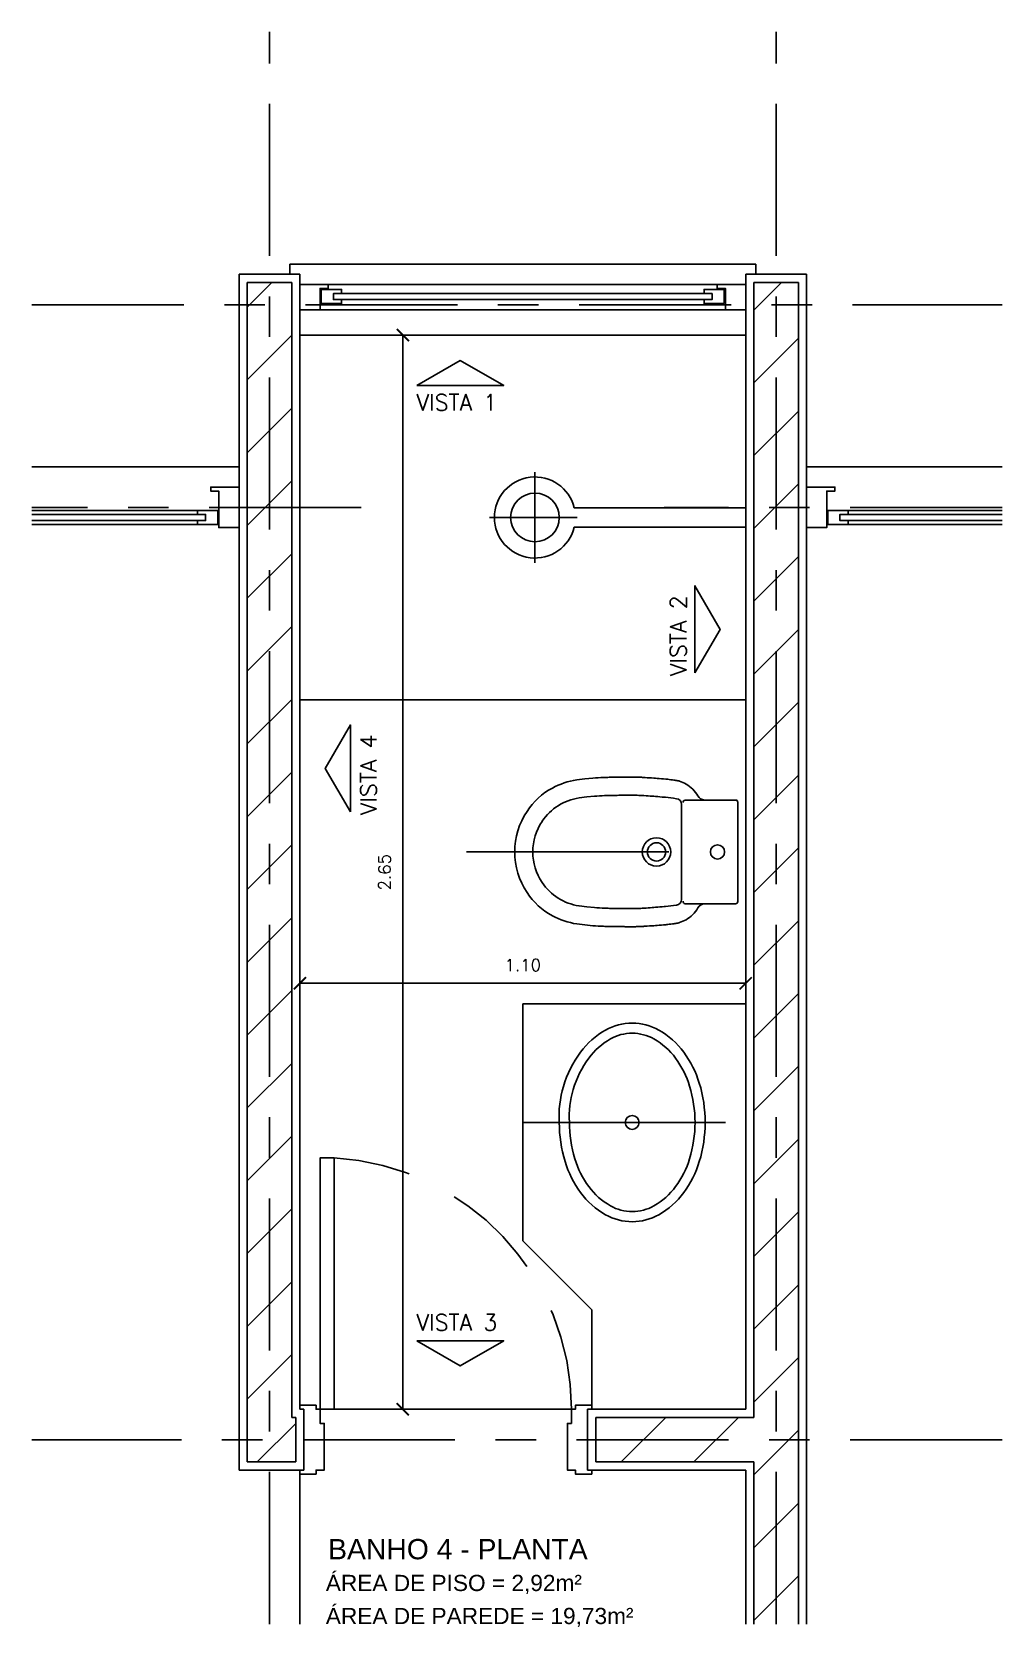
# Model space of a CAD drawing. Header units: millimetres. Extents: x 1 to 250, y 10 to 22.
# Drawn here: x 239.94 to 242.334, y 13.248 to 17.183 of the extents above; entities that cross this region are included whole.
import ezdxf

# ---------------------------------------------------------------- set-up
doc = ezdxf.new("R2010")
doc.units = ezdxf.units.MM
for name, pattern in [('CENTER', [0.6, 0.375, -0.075, 0.075, -0.075]), ('DASHDOT', [1, 0.5, -0.25, 0, -0.25]), ('HIDDEN', [0.375, 0.25, -0.125])]:
    doc.linetypes.add(name, pattern=pattern)
for name, color, linetype in [('ALV', 5, 'Continuous'), ('CAIX', 2, 'Continuous'), ('COTAS', 1, 'Continuous'), ('EIXOS', 141, 'CENTER'), ('HATCH', 8, 'Continuous'), ('LVISTA02', 1, 'Continuous'), ('NOTAS', 2, 'Continuous'), ('PEÇAS', 7, 'Continuous'), ('PEÇAS50', 8, 'Continuous'), ('REVEST', 2, 'Continuous')]:
    doc.layers.add(name, color=color, linetype=linetype)
doc.styles.add('60-20', font='romans.shx', dxfattribs={"height": 0.03})
doc.styles.add('60-50', font='romans.shx', dxfattribs={"height": 0.075})
doc.styles.add('80-20', font='romans.shx', dxfattribs={"height": 0.04})
doc.styles.add('ARIAL', font='arial.ttf', dxfattribs={"height": 0.05})
doc.dimstyles.new('20', dxfattribs={"dimtxt": 0.1, "dimasz": 0.075, "dimexe": 0.075, "dimexo": 0.05, "dimgap": 0.075, "dimtad": 1, "dimzin": 4, "dimdsep": 46, "dimtxsty": '60-50', "dimblk1": 'ARCHTICK', "dimblk2": 'ARCHTICK', "dimsah": 1, "dimcen": 2.5, "dimclrt": 3, "dimadec": 0, "dimazin": 0, "dimtfac": 1, "dimtmove": 2, "dimatfit": 3, "dimldrblk": 'ARCHTICK', "dimfxl": 1, "dimarcsym": 0})

msp = doc.modelspace()

# ---------------------------------------------------------------- texts
at = {"layer": 'NOTAS', "color": 3, "style": '80-20'}
for s, p in [('VISTA 1', (240.8897, 16.249)), ('VISTA 3', (240.8897, 13.9794))]:
    msp.add_text(s, height=0.04, dxfattribs=at).set_placement(p)
for s, p in [('VISTA 2', (241.5553, 15.5938)), ('VISTA 4', (240.7911, 15.2507))]:
    msp.add_text(s, height=0.04, rotation=90, dxfattribs=at).set_placement(p)
at = {"layer": 'NOTAS', "style": 'ARIAL'}
for s, height, p in [('BANHO 4 - PLANTA', 0.05, (240.6715, 13.4151)), ('ÁREA DE PISO = 2,92m²', 0.04, (240.6657, 13.3367)), ('ÁREA DE PAREDE = 19,73m²', 0.04, (240.6657, 13.2552))]:
    msp.add_text(s, height=height, dxfattribs=at).set_placement(p)

# ---------------------------------------------------------------- blocks, each defined once
blk = doc.blocks.new('_ARCHTICK')
at = {"color": 0, "linetype": 'ByBlock', "const_width": 0.15}
blk.add_lwpolyline([(-0.5, -0.5), (0.5, 0.5)], dxfattribs=at)
blk = doc.blocks.new('*D154')
at = {"color": 0, "linetype": 'ByBlock'}
for p, q in [((240.8357, 16.4351), (240.8257, 16.4351)), ((240.8557, 16.4351), (240.8557, 13.7851)), ((240.8357, 13.7851), (240.8257, 13.7851))]:
    blk.add_line(p, q, dxfattribs=at)
at = {"layer": 'DEFPOINTS', "color": 0, "linetype": 'ByBlock'}
for p in [(240.8557, 16.4351), (240.8557, 13.7851), (240.8557, 13.7851)]:
    blk.add_point(p, dxfattribs=at)
at = {"color": 0, "linetype": 'ByBlock', "xscale": 0.03, "yscale": 0.03, "zscale": 0.03}
for p, rotation in [((240.8557, 16.4351), 90), ((240.8557, 13.7851), 270)]:
    blk.add_blockref('_ARCHTICK', p, dxfattribs=dict(at, rotation=rotation))
at = {"color": 3, "linetype": 'ByBlock', "insert": (240.8107, 15.1101), "char_height": 0.03, "attachment_point": 5, "rotation": 90, "style": '60-20'}
blk.add_mtext('2.65', dxfattribs=at)
blk = doc.blocks.new('*D155')
at = {"color": 0, "linetype": 'ByBlock'}
for p, q in [((240.6017, 14.8559), (240.6017, 14.8659)), ((240.6017, 14.8359), (241.7017, 14.8359)), ((241.7017, 14.8559), (241.7017, 14.8659))]:
    blk.add_line(p, q, dxfattribs=at)
at = {"layer": 'DEFPOINTS', "color": 0, "linetype": 'ByBlock'}
for p in [(240.6017, 14.8359), (241.7017, 14.8359), (241.7017, 14.8359)]:
    blk.add_point(p, dxfattribs=at)
at = {"color": 0, "linetype": 'ByBlock', "xscale": 0.03, "yscale": 0.03, "zscale": 0.03, "rotation": 180}
blk.add_blockref('_ARCHTICK', (240.6017, 14.8359), dxfattribs=at)
at = {"color": 0, "linetype": 'ByBlock', "xscale": 0.03, "yscale": 0.03, "zscale": 0.03}
blk.add_blockref('_ARCHTICK', (241.7017, 14.8359), dxfattribs=at)
at = {"color": 3, "linetype": 'ByBlock', "insert": (241.1517, 14.8809), "char_height": 0.03, "attachment_point": 5, "style": '60-20'}
blk.add_mtext('1.10', dxfattribs=at)

# ---------------------------------------------------------------- dimensions: what is measured, and where the dimension line sits
at = {"layer": 'COTAS'}
dim = msp.add_linear_dim(base=(240.8557, 13.7851), p1=(240.8557, 16.4351), p2=(240.8557, 13.7851), angle=90, dimstyle='20', override={"dimtxt": 0.02, "dimasz": 0.03, "dimexe": 0.03, "dimexo": 0.02, "dimgap": 0.03, "dimtxsty": '60-20'}, dxfattribs=at)
dim.commit()
dim.dimension.update_dxf_attribs({"geometry": '*D154', "text_midpoint": (240.8107, 15.1101)})
dim = msp.add_linear_dim(base=(241.7017, 14.8359), p1=(240.6017, 14.8359), p2=(241.7017, 14.8359), dimstyle='20', override={"dimtxt": 0.02, "dimasz": 0.03, "dimexe": 0.03, "dimexo": 0.02, "dimgap": 0.03, "dimtxsty": '60-20'}, dxfattribs=at)
dim.commit()
dim.dimension.update_dxf_attribs({"geometry": '*D155', "text_midpoint": (241.1517, 14.8809)})

# ---------------------------------------------------------------- hatches: boundary and pattern name
at = {"layer": 'HATCH'}
h = msp.add_hatch(dxfattribs=at)
h.set_pattern_fill('ANSI31', color=256, scale=0.04, style=0)
h.paths.add_polyline_path([(240.5817, 16.5651), (240.4717, 16.5651), (240.4717, 13.6551), (240.5917, 13.6551), (240.5917, 13.7651), (240.5817, 13.7651)])
h.paths.add_polyline_path([(241.8317, 16.5651), (241.7217, 16.5651), (241.7217, 13.7651), (241.3317, 13.7651), (241.3317, 13.6551), (241.7217, 13.6551), (241.7217, 13.2554), (241.8317, 13.2554)])

# ---------------------------------------------------------------- linework, layer by layer
at = {"layer": 'ALV'}
for p, q in [((240.5817, 16.5651), (240.4717, 16.5651)), ((240.4717, 13.6551), (240.4717, 16.5651)), ((240.5817, 13.7651), (240.5817, 16.5651)), ((241.8317, 16.5651), (241.7217, 16.5651)), ((241.7217, 13.7651), (241.7217, 16.5651)), ((241.8317, 13.2554), (241.8317, 16.5651)), ((240.5917, 13.7651), (240.5817, 13.7651)), ((240.5917, 13.6551), (240.5917, 13.7651)), ((241.7217, 13.7651), (241.3317, 13.7651)), ((241.3317, 13.6551), (241.3317, 13.7651)), ((240.5917, 13.6551), (240.4717, 13.6551)), ((241.7217, 13.6551), (241.3317, 13.6551)), ((241.7217, 13.2554), (241.7217, 13.6551))]:
    msp.add_line(p, q, dxfattribs=at)
at = {"layer": 'CAIX', "color": 1}
for p, q in [((241.6317, 16.5601), (240.6717, 16.5601)), ((241.6517, 16.4974), (240.6517, 16.4974)), ((240.3492, 16.0026), (239.9405, 16.0026)), ((241.9542, 16.0026), (242.3344, 16.0026)), ((240.3492, 15.9676), (239.9405, 15.9676)), ((241.9542, 15.9676), (242.3344, 15.9676))]:
    msp.add_line(p, q, dxfattribs=at)
at = {"layer": 'CAIX'}
for p, q in [((240.7044, 16.5376), (241.599, 16.5376)), ((240.7044, 16.5226), (241.599, 16.5226)), ((240.3667, 15.9926), (239.9405, 15.9926)), ((240.3667, 15.9776), (239.9405, 15.9776)), ((241.9542, 15.9926), (242.3344, 15.9926)), ((241.9542, 15.9776), (242.3344, 15.9776))]:
    msp.add_line(p, q, dxfattribs=at)
for points in [[(240.6017, 16.5601), (240.6717, 16.5601), (240.6717, 16.5501), (240.6517, 16.5501), (240.6517, 16.4974), (240.6017, 16.4974)], [(241.7017, 16.5601), (241.6317, 16.5601), (241.6317, 16.5501), (241.6517, 16.5501), (241.6517, 16.4974), (241.7017, 16.4974)], [(240.4517, 16.0601), (240.3817, 16.0601), (240.3817, 16.0501), (240.4017, 16.0501), (240.4017, 15.9601), (240.4517, 15.9601)], [(241.8517, 16.0601), (241.9217, 16.0601), (241.9217, 16.0501), (241.9017, 16.0501), (241.9017, 15.9601), (241.8517, 15.9601)], [(240.6517, 13.7851), (240.6867, 13.7851), (240.6867, 14.4051), (240.6517, 14.4051), (240.6517, 13.7851)], [(240.6017, 13.7851), (240.6017, 13.7951), (240.6417, 13.7951), (240.6417, 13.7851), (240.6517, 13.7851), (240.6517, 13.7501), (240.6617, 13.7501), (240.6617, 13.6351), (240.6417, 13.6351), (240.6417, 13.6251), (240.6017, 13.6251), (240.6017, 13.6351)], [(241.3217, 13.7851), (241.3217, 13.7951), (241.2817, 13.7951), (241.2817, 13.7851), (241.2717, 13.7851), (241.2717, 13.7501), (241.2617, 13.7501), (241.2617, 13.6351), (241.2817, 13.6351), (241.2817, 13.6251), (241.3217, 13.6251), (241.3217, 13.6351)]]:
    msp.add_lwpolyline(points, dxfattribs=at)
for points in [[(240.6544, 16.5126), (240.7044, 16.5126), (240.7044, 16.5226), (240.6844, 16.5226), (240.6844, 16.5376), (240.7044, 16.5376), (240.7044, 16.5476), (240.6544, 16.5476)], [(241.649, 16.5126), (241.599, 16.5126), (241.599, 16.5226), (241.619, 16.5226), (241.619, 16.5376), (241.599, 16.5376), (241.599, 16.5476), (241.649, 16.5476)], [(240.3992, 16.0026), (240.3492, 16.0026), (240.3492, 15.9926), (240.3692, 15.9926), (240.3692, 15.9776), (240.3492, 15.9776), (240.3492, 15.9676), (240.3992, 15.9676)], [(241.9042, 16.0026), (241.9542, 16.0026), (241.9542, 15.9926), (241.9342, 15.9926), (241.9342, 15.9776), (241.9542, 15.9776), (241.9542, 15.9676), (241.9042, 15.9676)]]:
    msp.add_lwpolyline(points, close=True, dxfattribs=at)
at = {"layer": 'CAIX', "color": 8, "linetype": 'HIDDEN'}
msp.add_arc((240.6508, 13.7853), 0.6209, 359.9873, 86.6852, dxfattribs=at)
at = {"layer": 'EIXOS'}
for p, q in [((240.5267, 13.2554), (240.5267, 17.183)), ((241.7767, 13.2554), (241.7767, 17.183)), ((239.9405, 16.5101), (242.3344, 16.5101)), ((240.7527, 16.0101), (239.9405, 16.0101)), ((242.3344, 16.0101), (241.5003, 16.0101)), ((242.3344, 13.7101), (239.9405, 13.7101))]:
    msp.add_line(p, q, dxfattribs=at)
at = {"layer": 'LVISTA02'}
for p, q in [((240.5767, 16.6101), (241.7267, 16.6101)), ((240.5767, 16.5851), (240.5767, 16.6101)), ((241.7267, 16.5851), (241.7267, 16.6101)), ((240.6017, 16.4351), (241.7017, 16.4351)), ((239.9405, 16.1101), (240.4517, 16.1101)), ((241.8517, 16.1101), (242.3344, 16.1101)), ((241.7017, 15.5351), (240.6017, 15.5351)), ((241.1517, 14.2005), (241.1517, 14.7851)), ((241.1517, 14.7851), (241.7017, 14.7851)), ((241.1517, 14.2005), (241.3217, 14.0305)), ((241.3217, 13.7951), (241.3217, 14.0305)), ((240.6867, 13.7851), (241.2717, 13.7851)), ((240.6017, 13.2554), (240.6017, 13.6351))]:
    msp.add_line(p, q, dxfattribs=at)
at = {"layer": 'NOTAS', "color": 8, "linetype": 'DASHDOT'}
for p, q in [((241.1817, 15.8731), (241.1817, 16.0971)), ((241.2857, 15.9851), (241.0697, 15.9851)), ((241.0125, 15.1601), (241.7017, 15.1601)), ((241.1517, 14.4928), (241.7017, 14.4928))]:
    msp.add_line(p, q, dxfattribs=at)
at = {"layer": 'NOTAS'}
for points in [[(240.8901, 16.3104), (240.9974, 16.3723), (241.1048, 16.3104)], [(241.5764, 15.6017), (241.6384, 15.7091), (241.5764, 15.8165)], [(240.7262, 15.2587), (240.6643, 15.366), (240.7262, 15.4734)], [(240.8901, 13.9542), (240.9974, 13.8922), (241.1048, 13.9542)]]:
    msp.add_lwpolyline(points, close=True, dxfattribs=at)
at = {"layer": 'PEÇAS', "color": 0, "linetype": 'ByBlock'}
for p, q in [((241.2788, 16.0091), (241.7017, 16.0091)), ((241.2788, 15.9611), (241.7017, 15.9611))]:
    msp.add_line(p, q, dxfattribs=at)
for points in [[(241.1317, 15.1601, 0.151271), (241.1622, 15.0601, 0.125962), (241.2247, 15.0026, 0.09008), (241.2847, 14.9826), (241.3047, 14.9801), (241.3247, 14.9781, 0.004685), (241.3512, 14.9766, 0.00925), (241.3647, 14.9761, 0.000115), (241.4028, 14.9757, 0.002343), (241.4047, 14.9756, 0.000782), (241.4177, 14.9756, 0.001444), (241.4247, 14.9756, 0.004804), (241.4351, 14.9758, 0.005206), (241.4447, 14.9761, 0.005188), (241.4537, 14.9767, 0.002211), (241.4747, 14.9781, 0.001932), (241.483, 14.9788, 0.000736), (241.5047, 14.9806, 0.008336), (241.5093, 14.9811, 0.001408), (241.5247, 14.983, 0.000457), (241.5297, 14.9836, 0.054722), (241.5387, 14.9858, 0.029037), (241.5547, 14.9926, 0.123774), (241.5839, 15.0219, -0.261182), (241.5997, 15.0321), (241.6767, 15.0321, 0.439555), (241.6822, 15.0376), (241.6822, 15.1601), (241.6822, 15.2826, 0.439555), (241.6767, 15.2881), (241.5997, 15.2881, -0.261182), (241.5839, 15.2984, 0.123774), (241.5547, 15.3276, 0.029037), (241.5387, 15.3345, 0.054722), (241.5297, 15.3366, 0.000457), (241.5247, 15.3373, 0.001408), (241.5093, 15.3392, 0.008336), (241.5047, 15.3396, 0.000736), (241.483, 15.3415, 0.001932), (241.4747, 15.3421, 0.002211), (241.4537, 15.3436, 0.005188), (241.4447, 15.3441, 0.005206), (241.4351, 15.3445, 0.004804), (241.4247, 15.3446, 0.001444), (241.4177, 15.3447, 0.000782), (241.4047, 15.3446, 0.002343), (241.4028, 15.3446, 0.000115), (241.3647, 15.3441, 0.00925), (241.3512, 15.3437, 0.004685), (241.3247, 15.3421), (241.3047, 15.3401), (241.2847, 15.3376, 0.09008), (241.2247, 15.3176, 0.125962), (241.1622, 15.2601, 0.151271)], [(241.4217, 14.7378, 0.129052), (241.3559, 14.7205, 0.106347), (241.2944, 14.6661, 0.084756), (241.2521, 14.5816, 0.089657), (241.2417, 14.4928, 0.073988), (241.2561, 14.3961, 0.084756), (241.2944, 14.3196, 0.106347), (241.3559, 14.2651, 0.129052), (241.4217, 14.2478, 0.129052), (241.4875, 14.2651, 0.106347), (241.549, 14.3196, 0.084756), (241.5873, 14.3961, 0.073988), (241.6017, 14.4928, 0.073988), (241.5873, 14.5896, 0.084756), (241.549, 14.6661, 0.106347), (241.4875, 14.7205, 0.129052)]]:
    msp.add_lwpolyline(points, format="xyb", close=True, dxfattribs=at)
msp.add_arc((241.1817, 15.9851), 0.1, 13.8865, 346.1135, dxfattribs=at)
at = {"layer": 'PEÇAS50'}
for points in [[(241.1764, 15.16, 0.152133), (241.1994, 15.0849, 0.000372), (241.1995, 15.0847, 0.213243), (241.2907, 15.027), (241.3097, 15.0246), (241.3284, 15.0227, 0.00456), (241.3535, 15.0212, 0.00925), (241.3653, 15.0209, 0.000115), (241.4034, 15.0204, 0.002343), (241.4048, 15.0204, 0.000782), (241.4177, 15.0203, 0.001444), (241.4244, 15.0204, 0.004804), (241.434, 15.0205, 0.005206), (241.4426, 15.0208, 0.005188), (241.4507, 15.0213, 0.002211), (241.4713, 15.0227, 0.001932), (241.4793, 15.0234, 0.000736), (241.5008, 15.0252, 0.008336), (241.5039, 15.0255, 0.002483), (241.5307, 15.0289, 0.380805), (241.5437, 15.043), (241.5437, 15.1601), (241.5437, 15.2773, 0.380805), (241.5307, 15.2914, 0.002483), (241.5039, 15.2948, 0.008336), (241.5008, 15.2951, 0.000736), (241.4793, 15.2969, 0.001932), (241.4713, 15.2976, 0.002211), (241.4507, 15.299, 0.005188), (241.4426, 15.2995, 0.005206), (241.434, 15.2998, 0.004804), (241.4244, 15.2999, 0.001444), (241.4177, 15.3, 0.000782), (241.4048, 15.2999, 0.002343), (241.4034, 15.2999, 0.000115), (241.3653, 15.2994, 0.00925), (241.3535, 15.2991, 0.00456), (241.3284, 15.2976), (241.3097, 15.2957), (241.2907, 15.2933, 0.213243), (241.1995, 15.2356, 0.000372), (241.1994, 15.2354, 0.152133), (241.1764, 15.1603)], [(241.5472, 15.2816, -0.385098), (241.5521, 15.2881), (241.5536, 15.2881), (241.5997, 15.2881)], [(241.5472, 15.0386, 0.385098), (241.5521, 15.0322), (241.5536, 15.0321), (241.5997, 15.0321)]]:
    msp.add_lwpolyline(points, format="xyb", dxfattribs=at)
msp.add_lwpolyline([(241.4217, 14.7128, 0.129052), (241.3681, 14.6988, 0.106347), (241.3146, 14.6513, 0.084756), (241.276, 14.5743, 0.090518), (241.2667, 14.4936, 0.074629), (241.28, 14.4033, 0.084756), (241.3146, 14.3344, 0.106347), (241.3681, 14.2869, 0.129052), (241.4217, 14.2728, 0.129052), (241.4752, 14.2869, 0.106347), (241.5288, 14.3344, 0.084756), (241.5634, 14.4033, 0.073988), (241.5767, 14.4928, 0.073988), (241.5634, 14.5823, 0.084756), (241.5288, 14.6513, 0.106347), (241.4752, 14.6988, 0.129052)], format="xyb", close=True, dxfattribs=at)
for centre, radius in [((241.1817, 15.9851), 0.06), ((241.4817, 15.1601), 0.035), ((241.4817, 15.1601), 0.0225), ((241.6322, 15.1601), 0.0175), ((241.4217, 14.4928), 0.0171)]:
    msp.add_circle(centre, radius, dxfattribs=at)
at = {"layer": 'REVEST'}
for p, q in [((240.6017, 16.5851), (240.4517, 16.5851)), ((240.4517, 13.6351), (240.4517, 16.5851)), ((240.6017, 13.7851), (240.6017, 16.5851)), ((241.8517, 16.5851), (241.7017, 16.5851)), ((241.7017, 13.7851), (241.7017, 16.5851)), ((241.8517, 13.2554), (241.8517, 16.5851)), ((240.6117, 13.7851), (240.6017, 13.7851)), ((240.6117, 13.6351), (240.6117, 13.7851)), ((241.7017, 13.7851), (241.3117, 13.7851)), ((241.3117, 13.6351), (241.3117, 13.7851)), ((240.6117, 13.6351), (240.4517, 13.6351)), ((241.7017, 13.6351), (241.3117, 13.6351)), ((241.7017, 13.2554), (241.7017, 13.6351))]:
    msp.add_line(p, q, dxfattribs=at)

msp.set_redraw_order([(e.dxf.handle, doc.entitydb.next_handle()) for e in msp.query("TEXT MTEXT ATTDEF DIMENSION ARC_DIMENSION")])  # texts and dimensions are drawn at this point

doc.saveas('drawing.dxf')
